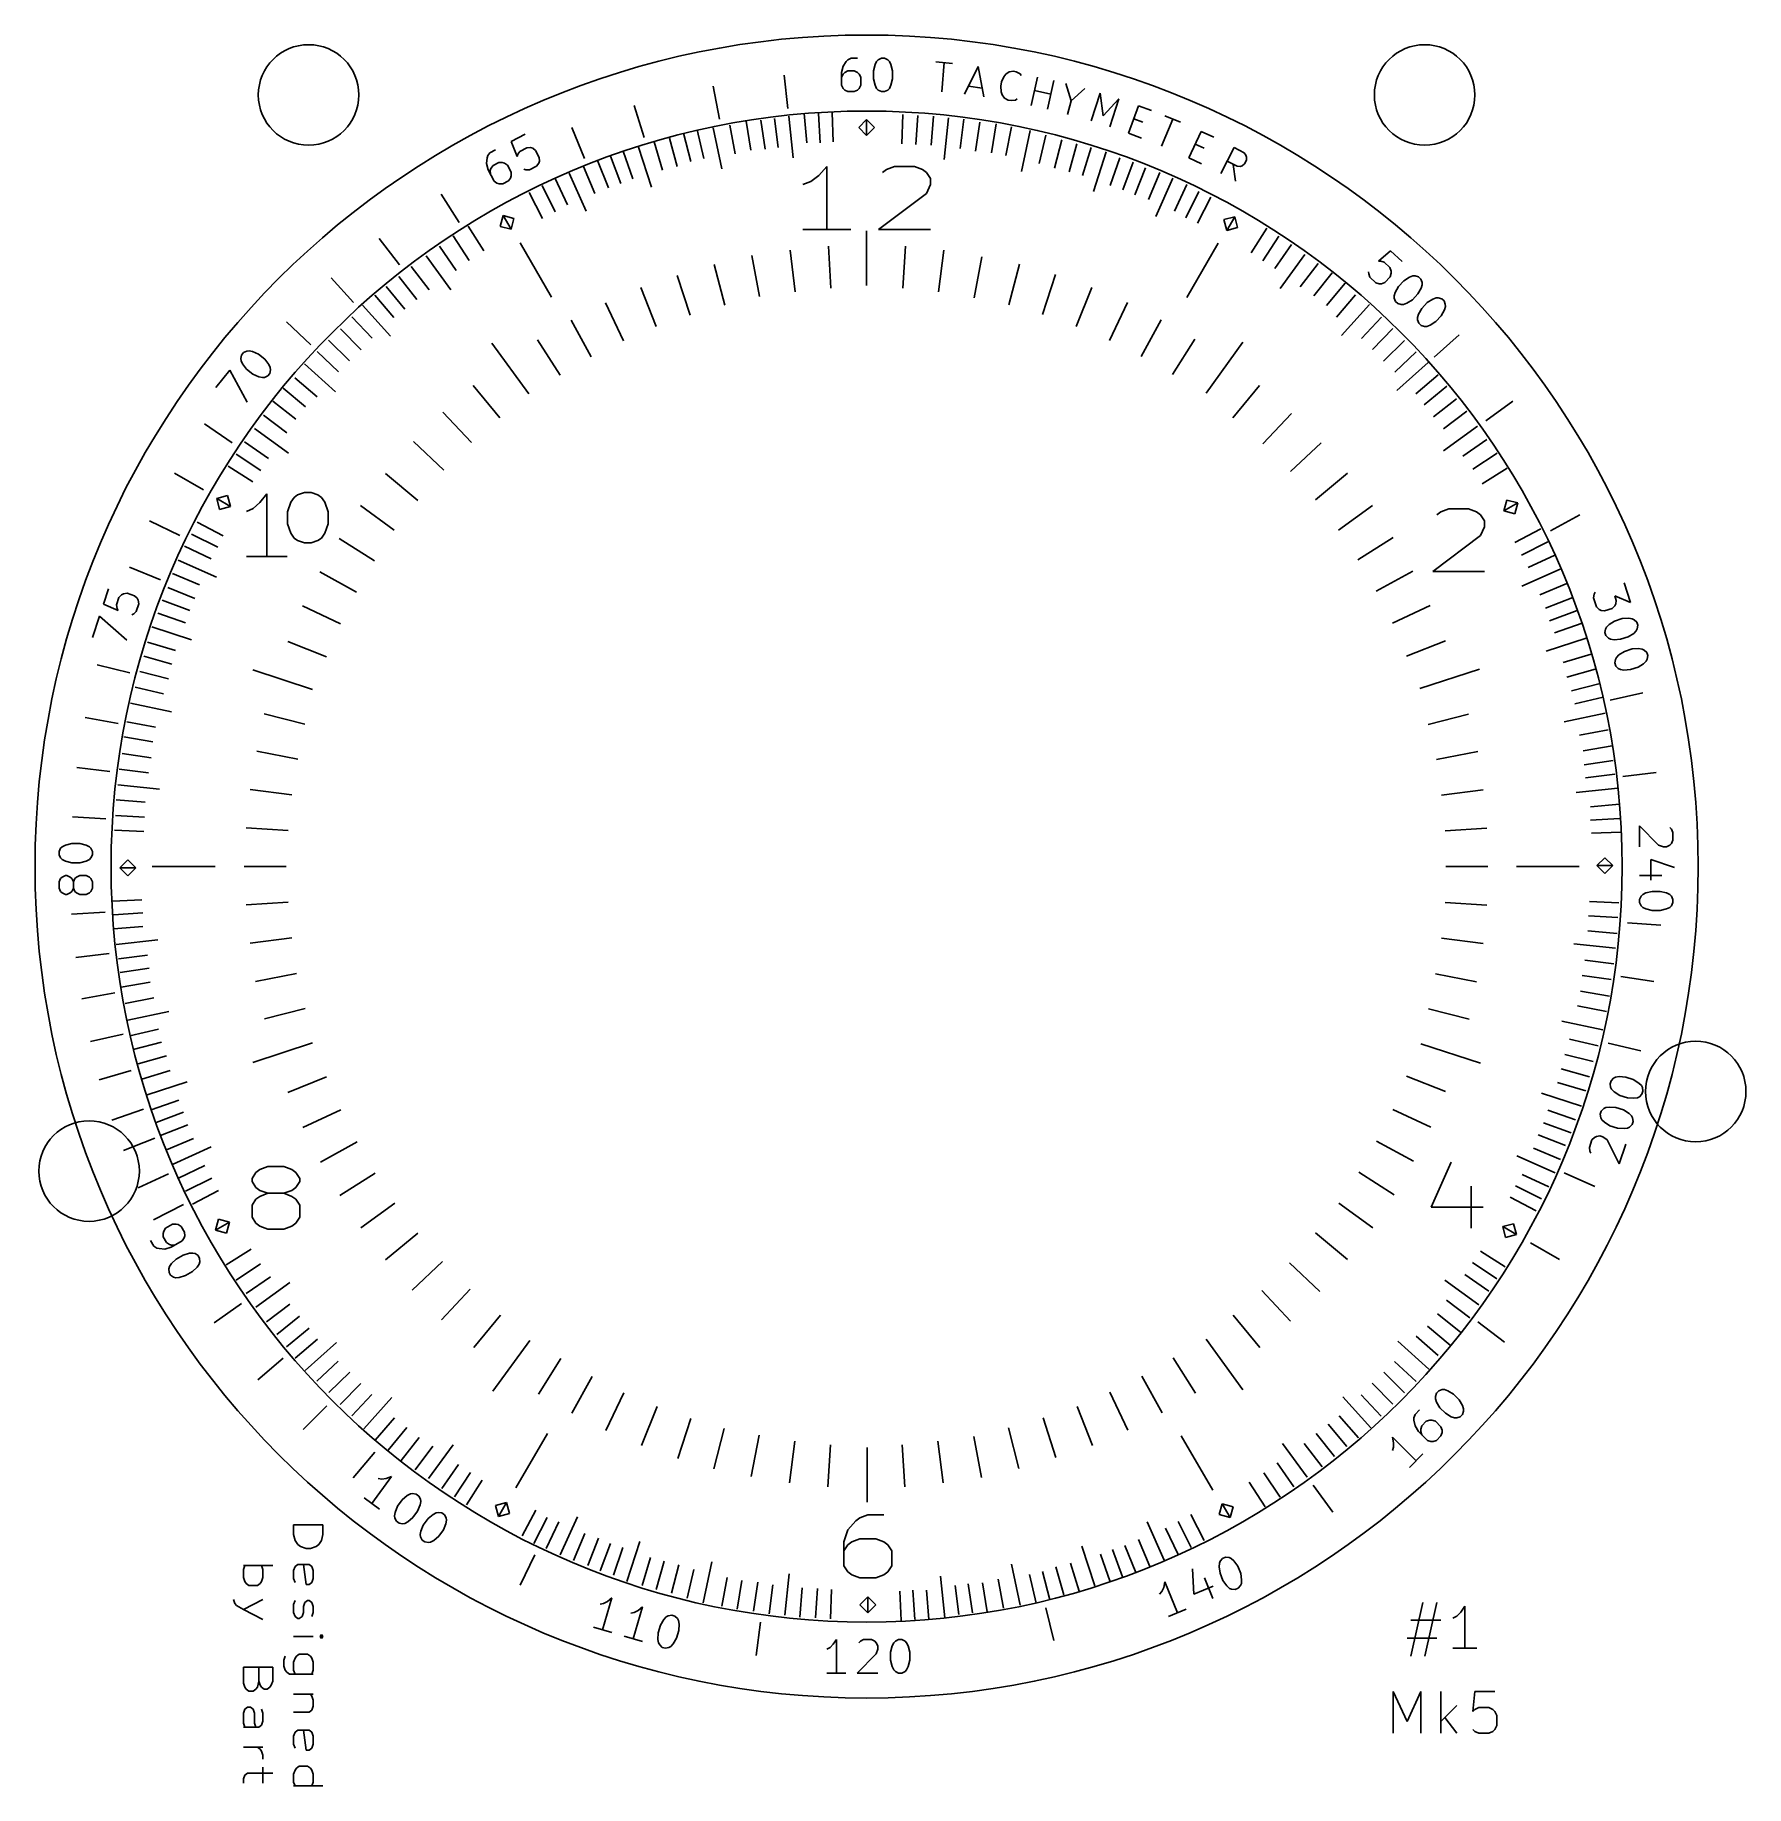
# Model space of a CAD drawing. Extents: x 186.8 to 227.6, y -134.5 to -92.7.
import ezdxf

# ---------------------------------------------------------------- set-up
doc = ezdxf.new("R2010")
doc.units = 0
doc.layers.add('BLACK', color=7, linetype='CONTINUOUS')

msp = doc.modelspace()

# ---------------------------------------------------------------- linework, layer by layer
at = {"layer": 'BLACK', "linetype": 'CONTINUOUS'}
for p, q in [((206.079, -93.4924), (206.04, -93.6448)), ((206.155, -93.3781), (206.079, -93.4924)), ((206.193, -93.6067), (206.117, -93.6448)), ((206.193, -93.34), (206.155, -93.3781)), ((206.269, -93.3019), (206.193, -93.34)), ((206.345, -93.6067), (206.193, -93.6067)), ((206.421, -93.3019), (206.269, -93.3019)), ((206.421, -93.6448), (206.345, -93.6067)), ((206.802, -93.6067), (206.84, -93.4543)), ((206.802, -93.7971), (206.802, -93.6067)), ((206.84, -93.4543), (206.879, -93.3781)), ((206.879, -93.3781), (206.917, -93.34)), ((206.917, -93.34), (206.993, -93.3019)), ((206.993, -93.3019), (207.069, -93.3019)), ((207.069, -93.3019), (207.145, -93.34)), ((207.145, -93.34), (207.183, -93.3781)), ((207.183, -93.3781), (207.221, -93.4543)), ((207.221, -93.4543), (207.26, -93.6067)), ((207.26, -93.6067), (207.26, -93.7971)), ((208.294, -93.3907), (208.693, -93.4256)), ((208.432, -94.1055), (208.493, -93.4081)), ((208.977, -94.1635), (209.3, -93.4999)), ((209.3, -93.4999), (209.44, -94.2244)), ((210.039, -93.6308), (210.143, -93.6154)), ((210.143, -93.6154), (210.209, -93.627)), ((210.209, -93.627), (210.301, -93.6772)), ((203.132, -94.7548), (202.973, -93.9705)), ((204.758, -94.4999), (204.674, -93.7043)), ((206.04, -93.6448), (206.04, -93.9495)), ((206.079, -93.6829), (206.04, -93.759)), ((206.04, -93.9495), (206.079, -94.0257)), ((206.117, -93.6448), (206.079, -93.6829)), ((206.079, -94.0257), (206.117, -94.0638)), ((206.46, -93.6829), (206.421, -93.6448)), ((206.421, -94.0638), (206.46, -94.0257)), ((206.498, -93.759), (206.46, -93.6829)), ((206.46, -94.0257), (206.498, -93.9495)), ((206.498, -93.9495), (206.498, -93.759)), ((206.84, -93.9495), (206.802, -93.7971)), ((206.879, -94.0257), (206.84, -93.9495)), ((206.917, -94.0638), (206.879, -94.0257)), ((207.183, -94.0257), (207.145, -94.0638)), ((207.221, -93.9495), (207.183, -94.0257)), ((207.26, -93.7971), (207.221, -93.9495)), ((209.07, -93.9739), (209.4, -94.0174)), ((209.844, -93.9688), (209.861, -93.8703)), ((209.853, -94.1059), (209.844, -93.9688)), ((209.861, -93.8703), (209.917, -93.7448)), ((209.917, -93.7448), (209.961, -93.6849)), ((209.961, -93.6849), (210.039, -93.6308)), ((210.301, -93.6772), (210.328, -93.7158)), ((210.566, -94.4359), (210.718, -93.7525)), ((210.957, -94.5224), (211.108, -93.839)), ((211.394, -93.9093), (211.524, -94.3239)), ((211.524, -94.3239), (211.845, -94.0301)), ((201.328, -95.1953), (201.089, -94.432)), ((206.117, -94.0638), (206.193, -94.1019)), ((206.193, -94.1019), (206.345, -94.1019)), ((206.345, -94.1019), (206.421, -94.0638)), ((206.993, -94.1019), (206.917, -94.0638)), ((207.069, -94.1019), (206.993, -94.1019)), ((207.145, -94.0638), (207.069, -94.1019)), ((209.875, -94.1773), (209.853, -94.1059)), ((209.929, -94.2546), (209.875, -94.1773)), ((210.021, -94.3047), (209.929, -94.2546)), ((210.087, -94.3163), (210.021, -94.3047)), ((210.191, -94.3009), (210.087, -94.3163)), ((210.23, -94.2738), (210.191, -94.3009)), ((210.646, -94.0779), (211.036, -94.1645)), ((211.524, -94.3239), (211.438, -94.6459)), ((212.002, -94.8018), (212.213, -94.1342)), ((212.213, -94.1342), (212.285, -94.6813)), ((212.285, -94.6813), (212.658, -94.2746)), ((212.658, -94.2746), (212.447, -94.9422)), ((212.891, -95.0963), (213.13, -94.4385)), ((213.13, -94.4385), (213.443, -94.5525)), ((203.878, -95.4983), (203.761, -94.8081)), ((204.215, -95.474), (204.112, -94.7815)), ((204.525, -95.4368), (204.438, -94.7423)), ((204.887, -95.6799), (204.783, -94.6854)), ((205.211, -95.3239), (205.152, -94.6263)), ((205.534, -95.3243), (205.49, -94.6257)), ((205.845, -95.2993), (205.816, -94.5999)), ((206.45, -94.959), (206.64, -94.7686)), ((206.64, -94.7686), (206.83, -94.959)), ((206.64, -94.7686), (206.64, -95.1495)), ((207.477, -95.3444), (207.506, -94.645)), ((207.816, -95.366), (207.86, -94.6674)), ((208.178, -95.3817), (208.236, -94.6841)), ((208.487, -95.7192), (208.592, -94.7247)), ((208.876, -95.4565), (208.964, -94.762)), ((209.238, -95.5191), (209.34, -94.8266)), ((209.617, -95.5587), (209.734, -94.8685)), ((213.016, -94.7517), (213.235, -94.8315)), ((213.679, -95.4026), (213.947, -94.7558)), ((213.762, -94.6793), (214.131, -94.8324)), ((198.493, -95.117), (198.156, -95.2935)), ((198.156, -95.2935), (198.299, -95.6488)), ((199.908, -95.6944), (199.602, -94.9553)), ((201.771, -95.9719), (201.568, -95.3017)), ((202.12, -95.8848), (201.932, -95.2106)), ((202.444, -95.7722), (202.27, -95.0942)), ((202.755, -95.6976), (202.595, -95.0161)), ((203.183, -95.9461), (202.975, -94.9679)), ((203.504, -95.5861), (203.373, -94.8985)), ((206.64, -95.1495), (206.45, -94.959)), ((206.83, -94.959), (206.64, -95.1495)), ((209.966, -95.6286), (210.097, -94.941)), ((210.333, -96.0039), (210.541, -95.0257)), ((210.761, -95.8189), (210.921, -95.1374)), ((211.123, -95.9316), (211.297, -95.2536)), ((213.204, -95.2103), (212.891, -95.0963)), ((214.33, -95.6836), (214.626, -95.0492)), ((214.626, -95.0492), (214.928, -95.1901)), ((197.583, -95.6787), (197.569, -95.8153)), ((197.6, -95.6273), (197.583, -95.6787)), ((197.649, -95.5583), (197.6, -95.6273)), ((197.784, -95.4877), (197.649, -95.5583)), ((198.299, -95.6488), (198.315, -95.5974)), ((198.315, -95.5974), (198.365, -95.5283)), ((198.365, -95.5283), (198.533, -95.44)), ((198.533, -95.44), (198.619, -95.4385)), ((198.619, -95.4385), (198.67, -95.4546)), ((198.67, -95.4546), (198.739, -95.5045)), ((198.739, -95.5045), (198.827, -95.6733)), ((198.827, -95.6733), (198.829, -95.7585)), ((200.773, -96.2957), (200.529, -95.6396)), ((201.059, -96.1837), (200.829, -95.5226)), ((201.501, -96.3783), (201.192, -95.4273)), ((211.472, -96.0188), (211.66, -95.3446)), ((211.796, -96.1059), (211.998, -95.4357)), ((212.052, -96.4869), (212.361, -95.5359)), ((212.456, -96.3431), (212.686, -95.682)), ((214.632, -95.8245), (214.33, -95.6836)), ((214.485, -95.3513), (214.697, -95.4499)), ((215.091, -96.0562), (215.414, -95.4353)), ((215.414, -95.4353), (215.651, -95.5585)), ((215.651, -95.5585), (215.695, -95.6188)), ((215.695, -95.6188), (215.709, -95.6638)), ((215.709, -95.6638), (215.708, -95.7383)), ((197.569, -95.8153), (197.606, -95.968)), ((197.606, -95.968), (197.747, -96.2381)), ((197.673, -95.9327), (197.657, -95.9841)), ((197.657, -95.9841), (197.659, -96.0693)), ((197.723, -95.8636), (197.673, -95.9327)), ((197.858, -95.793), (197.723, -95.8636)), ((197.943, -95.7915), (197.858, -95.793)), ((197.995, -95.8076), (197.943, -95.7915)), ((198.064, -95.8575), (197.995, -95.8076)), ((198.152, -96.0263), (198.064, -95.8575)), ((198.137, -96.1629), (198.154, -96.1114)), ((198.154, -96.1114), (198.152, -96.0263)), ((198.509, -95.9687), (198.457, -95.9526)), ((198.594, -95.9672), (198.509, -95.9687)), ((198.763, -95.8789), (198.594, -95.9672)), ((198.813, -95.8099), (198.763, -95.8789)), ((198.829, -95.7585), (198.813, -95.8099)), ((199.945, -96.9583), (199.539, -96.0447)), ((200.151, -96.5321), (199.88, -95.8868)), ((200.475, -96.3949), (200.217, -95.7441)), ((205.497, -96.1029), (205.307, -96.2457)), ((205.688, -95.8886), (205.497, -96.1029)), ((205.688, -97.3886), (205.688, -95.8886)), ((207.021, -96.0314), (207.116, -95.96)), ((207.116, -95.96), (207.307, -95.8886)), ((207.307, -95.8886), (207.783, -95.8886)), ((207.783, -95.8886), (207.973, -95.96)), ((207.973, -95.96), (208.069, -96.0314)), ((208.069, -96.0314), (208.164, -96.1743)), ((212.755, -96.4424), (212.999, -95.7863)), ((213.041, -96.567), (213.298, -95.9162)), ((213.365, -96.6788), (213.636, -96.0335)), ((215.482, -95.8837), (215.245, -95.7606)), ((215.446, -96.2409), (215.393, -95.8375)), ((215.556, -95.8849), (215.482, -95.8837)), ((215.601, -95.8707), (215.556, -95.8849)), ((215.661, -95.827), (215.601, -95.8707)), ((215.708, -95.7383), (215.661, -95.827)), ((196.916, -97.2245), (196.483, -96.5513)), ((197.747, -96.2381), (197.816, -96.2879)), ((197.816, -96.2879), (197.867, -96.3041)), ((197.867, -96.3041), (197.953, -96.3025)), ((197.953, -96.3025), (198.088, -96.2319)), ((198.088, -96.2319), (198.137, -96.1629)), ((198.905, -97.1304), (198.581, -96.5101)), ((199.204, -96.9683), (198.892, -96.3413)), ((199.503, -96.8061), (199.204, -96.1727)), ((205.307, -96.2457), (205.116, -96.3171)), ((208.069, -96.5314), (206.926, -97.3886)), ((208.164, -96.3171), (208.069, -96.5314)), ((208.164, -96.1743), (208.164, -96.3171)), ((213.545, -97.0796), (213.952, -96.166)), ((213.988, -96.9528), (214.286, -96.3194)), ((214.261, -97.115), (214.572, -96.488)), ((214.535, -97.239), (214.859, -96.6187)), ((197.505, -97.9046), (197.13, -97.3135)), ((197.891, -97.3185), (197.961, -97.0583)), ((198.152, -97.3882), (197.891, -97.3185)), ((197.961, -97.0583), (198.221, -97.128)), ((197.961, -97.0583), (198.152, -97.3882)), ((198.221, -97.128), (198.152, -97.3882)), ((206.259, -97.3886), (205.116, -97.3886)), ((206.926, -97.3886), (208.164, -97.3886)), ((215.166, -97.1569), (215.426, -97.0872)), ((215.235, -97.4171), (215.166, -97.1569)), ((215.426, -97.0872), (215.235, -97.4171)), ((215.495, -97.3474), (215.235, -97.4171)), ((215.426, -97.0872), (215.495, -97.3474)), ((215.82, -97.9497), (216.195, -97.3586)), ((195.492, -98.236), (195.001, -97.6038)), ((196.843, -98.3671), (196.444, -97.7923)), ((197.155, -98.1296), (196.768, -97.5465)), ((199.119, -99.0077), (198.369, -97.7086)), ((205.788, -98.7915), (205.726, -97.7935)), ((206.64, -98.7281), (206.64, -97.4281)), ((207.502, -98.7915), (207.564, -97.7935)), ((214.281, -99.0177), (215.031, -97.7186)), ((216.094, -98.1366), (216.481, -97.5535)), ((216.38, -98.3233), (216.78, -97.7485)), ((196.713, -98.8287), (196.125, -98.0197)), ((204.085, -98.9944), (203.897, -98.0121)), ((204.937, -98.8788), (204.811, -97.8867)), ((208.353, -98.8788), (208.479, -97.8867)), ((209.205, -99.0244), (209.393, -98.0421)), ((210.037, -99.1882), (210.286, -98.2196)), ((216.511, -98.7976), (217.099, -97.9886)), ((216.992, -98.76), (217.415, -98.2025)), ((219.146, -97.8987), (218.857, -98.1503)), ((218.857, -98.1503), (218.911, -98.1486)), ((218.911, -98.1486), (218.993, -98.173)), ((218.993, -98.173), (219.131, -98.3034)), ((219.423, -98.1595), (219.146, -97.8987)), ((194.394, -99.1377), (193.855, -98.546)), ((195.907, -99.0665), (195.472, -98.5179)), ((196.194, -98.8292), (195.77, -98.2717)), ((202.43, -99.4402), (202.121, -98.4892)), ((203.253, -99.1982), (203.004, -98.2296)), ((210.84, -99.4202), (211.149, -98.4692)), ((217.317, -98.9719), (217.752, -98.4233)), ((218.624, -98.4541), (218.622, -98.4002)), ((218.654, -98.534), (218.624, -98.4541)), ((218.792, -98.6644), (218.654, -98.534)), ((219.138, -98.5188), (219.008, -98.6576)), ((219.131, -98.3034), (219.161, -98.3833)), ((219.163, -98.4372), (219.138, -98.5188)), ((219.161, -98.3833), (219.163, -98.4372)), ((219.334, -98.7552), (219.465, -98.6163)), ((219.465, -98.6163), (219.597, -98.5313)), ((219.597, -98.5313), (219.677, -98.5019)), ((219.677, -98.5019), (219.731, -98.5002)), ((219.731, -98.5002), (219.812, -98.5246)), ((219.812, -98.5246), (219.868, -98.5767)), ((219.868, -98.5767), (219.897, -98.6566)), ((195.358, -99.4898), (194.901, -98.9599)), ((195.62, -99.2909), (195.174, -98.7515)), ((201.617, -99.7106), (201.248, -98.7808)), ((211.643, -99.7106), (212.012, -98.7808)), ((217.616, -99.209), (218.063, -98.6696)), ((217.853, -99.4841), (218.31, -98.9542)), ((218.874, -98.6888), (218.792, -98.6644)), ((218.928, -98.6871), (218.874, -98.6888)), ((219.008, -98.6576), (218.928, -98.6871)), ((219.233, -98.974), (219.258, -98.8923)), ((219.235, -99.0278), (219.233, -98.974)), ((219.264, -99.1077), (219.235, -99.0278)), ((219.258, -98.8923), (219.334, -98.7552)), ((219.798, -98.9293), (219.668, -99.0681)), ((219.874, -98.7921), (219.798, -98.9293)), ((219.899, -98.7105), (219.874, -98.7921)), ((219.897, -98.6566), (219.899, -98.7105)), ((220.02, -99.1379), (220.152, -99.0529)), ((220.152, -99.0529), (220.232, -99.0234)), ((220.232, -99.0234), (220.286, -99.0217)), ((220.286, -99.0217), (220.368, -99.0461)), ((220.368, -99.0461), (220.423, -99.0983)), ((194.835, -99.9889), (194.355, -99.4787)), ((195.276, -99.9419), (194.607, -99.1987)), ((200.833, -100.049), (200.407, -99.1445)), ((212.437, -100.039), (212.863, -99.1345)), ((217.973, -99.9235), (218.642, -99.1803)), ((219.32, -99.1599), (219.264, -99.1077)), ((219.402, -99.1843), (219.32, -99.1599)), ((219.455, -99.1826), (219.402, -99.1843)), ((219.535, -99.1531), (219.455, -99.1826)), ((219.668, -99.0681), (219.535, -99.1531)), ((219.789, -99.4955), (219.813, -99.4139)), ((219.813, -99.4139), (219.89, -99.2767)), ((219.89, -99.2767), (220.02, -99.1379)), ((220.353, -99.4508), (220.223, -99.5897)), ((220.43, -99.3137), (220.353, -99.4508)), ((220.423, -99.0983), (220.453, -99.1782)), ((220.454, -99.2321), (220.43, -99.3137)), ((220.453, -99.1782), (220.454, -99.2321)), ((193.374, -100.148), (192.791, -99.6001)), ((194.573, -100.264), (194.083, -99.7636)), ((200.068, -100.436), (199.586, -99.5601)), ((213.192, -100.426), (213.674, -99.5501)), ((218.452, -99.9959), (218.932, -99.4857)), ((218.714, -100.258), (219.204, -99.7579)), ((219.79, -99.5494), (219.789, -99.4955)), ((219.82, -99.6293), (219.79, -99.5494)), ((219.875, -99.6815), (219.82, -99.6293)), ((219.957, -99.7058), (219.875, -99.6815)), ((220.011, -99.7041), (219.957, -99.7058)), ((220.091, -99.6747), (220.011, -99.7041)), ((220.223, -99.5897), (220.091, -99.6747)), ((191.767, -100.329), (191.844, -100.293)), ((191.844, -100.293), (191.898, -100.287)), ((191.898, -100.287), (191.981, -100.305)), ((191.981, -100.305), (192.124, -100.37)), ((194.036, -100.788), (193.526, -100.308)), ((194.298, -100.526), (193.798, -100.036)), ((198.579, -101.319), (197.697, -100.105)), ((199.322, -100.872), (198.787, -100.028)), ((213.938, -100.852), (214.473, -100.008)), ((214.741, -101.299), (215.623, -100.085)), ((218.976, -100.533), (219.476, -100.043)), ((219.251, -100.795), (219.761, -100.315)), ((220.191, -100.442), (220.786, -99.9069)), ((191.702, -100.473), (191.72, -100.389)), ((191.708, -100.526), (191.702, -100.473)), ((191.744, -100.603), (191.708, -100.526)), ((191.72, -100.389), (191.767, -100.329)), ((191.84, -100.728), (191.744, -100.603)), ((191.989, -100.846), (191.84, -100.728)), ((192.124, -100.37), (192.273, -100.488)), ((192.273, -100.488), (192.369, -100.612)), ((192.369, -100.612), (192.405, -100.689)), ((192.405, -100.689), (192.411, -100.743)), ((193.963, -101.267), (193.22, -100.598)), ((219.298, -101.236), (220.041, -100.567)), ((191.104, -101.165), (191.436, -100.747)), ((191.436, -100.747), (191.85, -101.513)), ((192.133, -100.911), (191.989, -100.846)), ((192.216, -100.928), (192.133, -100.911)), ((192.269, -100.922), (192.216, -100.928)), ((192.347, -100.886), (192.269, -100.922)), ((192.394, -100.826), (192.347, -100.886)), ((192.411, -100.743), (192.394, -100.826)), ((193.524, -101.387), (192.994, -100.93)), ((197.888, -101.889), (197.251, -101.118)), ((215.382, -101.889), (216.019, -101.118)), ((219.75, -101.318), (220.28, -100.861)), ((219.949, -101.58), (220.488, -101.134)), ((193.012, -101.923), (192.463, -101.488)), ((193.249, -101.624), (192.71, -101.177)), ((220.174, -101.867), (220.722, -101.432)), ((221.417, -101.963), (222.064, -101.492)), ((192.8, -102.248), (192.242, -101.825)), ((197.21, -102.48), (196.525, -101.751)), ((216.1, -102.51), (216.785, -101.781)), ((220.411, -102.154), (220.968, -101.73)), ((191.499, -102.483), (190.838, -102.034)), ((192.838, -102.729), (192.029, -102.141)), ((220.411, -102.673), (221.22, -102.085)), ((220.873, -102.803), (221.448, -102.404)), ((192.177, -103.146), (191.594, -102.759)), ((192.363, -102.86), (191.789, -102.46)), ((196.55, -103.14), (195.821, -102.455)), ((216.76, -103.17), (217.489, -102.485)), ((221.11, -103.115), (221.693, -102.728)), ((190.813, -103.611), (190.121, -103.211)), ((191.99, -103.42), (191.399, -103.045)), ((195.929, -103.858), (195.158, -103.221)), ((217.351, -103.848), (218.122, -103.211)), ((221.335, -103.465), (221.926, -103.09)), ((191.127, -103.814), (191.387, -103.745)), ((191.197, -104.074), (191.127, -103.814)), ((191.127, -103.814), (191.457, -104.005)), ((191.457, -104.005), (191.197, -104.074)), ((191.387, -103.745), (191.457, -104.005)), ((191.996, -104.056), (191.834, -104.127)), ((192.158, -103.913), (191.996, -104.056)), ((192.32, -103.699), (192.158, -103.913)), ((192.32, -105.199), (192.32, -103.699)), ((192.814, -104.13), (192.895, -103.901)), ((192.895, -103.901), (192.976, -103.787)), ((192.976, -103.787), (193.057, -103.73)), ((193.057, -103.73), (193.219, -103.673)), ((193.219, -103.673), (193.381, -103.673)), ((193.381, -103.673), (193.543, -103.73)), ((193.543, -103.73), (193.624, -103.787)), ((193.624, -103.787), (193.705, -103.901)), ((193.705, -103.901), (193.786, -104.13)), ((195.366, -104.566), (194.557, -103.978)), ((217.904, -104.566), (218.713, -103.978)), ((220.344, -104.13), (220.534, -104.059)), ((220.534, -104.059), (221.01, -104.059)), ((221.01, -104.059), (221.201, -104.13)), ((221.852, -104.112), (221.922, -103.851)), ((222.182, -103.921), (221.852, -104.112)), ((221.922, -103.851), (222.182, -103.921)), ((222.182, -103.921), (222.112, -104.181)), ((190.246, -104.698), (189.526, -104.349)), ((191.279, -104.705), (190.659, -104.381)), ((192.814, -104.416), (192.814, -104.13)), ((192.895, -104.644), (192.814, -104.416)), ((193.786, -104.416), (193.705, -104.644)), ((193.786, -104.13), (193.786, -104.416)), ((220.249, -104.201), (220.344, -104.13)), ((221.201, -104.13), (221.296, -104.201)), ((221.296, -104.201), (221.391, -104.344)), ((221.391, -104.487), (221.296, -104.701)), ((221.391, -104.344), (221.391, -104.487)), ((222.112, -104.181), (221.852, -104.112)), ((222.961, -104.582), (223.666, -104.202)), ((191.155, -104.979), (190.528, -104.668)), ((192.976, -104.759), (192.895, -104.644)), ((193.057, -104.816), (192.976, -104.759)), ((193.219, -104.873), (193.057, -104.816)), ((193.381, -104.873), (193.219, -104.873)), ((193.543, -104.816), (193.381, -104.873)), ((193.624, -104.759), (193.543, -104.816)), ((193.705, -104.644), (193.624, -104.759)), ((194.892, -105.302), (194.048, -104.767)), ((218.368, -105.282), (219.212, -104.747)), ((221.296, -104.701), (220.153, -105.559)), ((222.11, -104.865), (222.73, -104.541)), ((222.272, -105.164), (222.899, -104.852)), ((191.12, -105.695), (190.206, -105.288)), ((190.993, -105.252), (190.359, -104.954)), ((192.806, -105.199), (191.834, -105.199)), ((222.434, -105.463), (223.067, -105.164)), ((189.786, -105.755), (189.044, -105.457)), ((190.719, -105.875), (190.074, -105.604)), ((194.466, -106.048), (193.59, -105.566)), ((218.804, -106.028), (219.68, -105.546)), ((220.153, -105.559), (221.391, -105.559)), ((222.282, -105.905), (223.195, -105.499)), ((188.54, -105.971), (188.422, -106.333)), ((188.794, -106.174), (188.854, -106.113)), ((188.854, -106.113), (188.902, -106.089)), ((188.902, -106.089), (188.986, -106.076)), ((188.986, -106.076), (189.168, -106.135)), ((189.168, -106.135), (189.228, -106.195)), ((190.607, -106.199), (189.956, -105.942)), ((222.708, -106.111), (223.353, -105.84)), ((223.993, -106.182), (224.006, -106.098)), ((224.006, -106.098), (224.03, -106.05)), ((224.872, -106.297), (224.5, -106.138)), ((224.5, -106.138), (224.535, -106.247)), ((224.719, -105.826), (224.872, -106.297)), ((188.422, -106.333), (188.773, -106.487)), ((188.736, -106.355), (188.794, -106.174)), ((188.748, -106.439), (188.736, -106.355)), ((188.773, -106.487), (188.748, -106.439)), ((189.147, -106.569), (189.099, -106.593)), ((189.207, -106.508), (189.147, -106.569)), ((189.265, -106.327), (189.207, -106.508)), ((189.228, -106.195), (189.253, -106.243)), ((189.253, -106.243), (189.265, -106.327)), ((190.383, -106.784), (189.722, -106.554)), ((190.482, -106.485), (189.826, -106.241)), ((194.079, -106.803), (193.174, -106.377)), ((219.191, -106.793), (220.095, -106.367)), ((222.845, -106.435), (223.496, -106.177)), ((222.944, -106.733), (223.6, -106.489)), ((224.064, -106.4), (223.993, -106.182)), ((224.124, -106.46), (224.064, -106.4)), ((224.172, -106.485), (224.124, -106.46)), ((224.256, -106.498), (224.172, -106.485)), ((224.437, -106.439), (224.256, -106.498)), ((224.498, -106.379), (224.437, -106.439)), ((224.522, -106.331), (224.498, -106.379)), ((224.535, -106.247), (224.522, -106.331)), ((188.163, -107.131), (188.328, -106.623)), ((188.328, -106.623), (188.983, -107.197)), ((190.527, -107.188), (189.576, -106.879)), ((223.056, -107.019), (223.717, -106.789)), ((224.264, -107.016), (224.277, -106.931)), ((224.277, -106.931), (224.301, -106.883)), ((224.301, -106.883), (224.362, -106.824)), ((224.362, -106.824), (224.495, -106.74)), ((224.495, -106.74), (224.676, -106.681)), ((224.676, -106.681), (224.833, -106.671)), ((224.833, -106.671), (224.917, -106.683)), ((224.917, -106.683), (224.965, -106.708)), ((225.011, -106.973), (224.951, -107.033)), ((224.965, -106.708), (225.025, -106.768)), ((225.036, -106.925), (225.011, -106.973)), ((225.025, -106.768), (225.048, -106.841)), ((225.048, -106.841), (225.036, -106.925)), ((190.146, -107.444), (189.476, -107.242)), ((193.751, -107.597), (192.821, -107.228)), ((219.529, -107.577), (220.459, -107.208)), ((222.862, -107.461), (223.813, -107.152)), ((224.288, -107.088), (224.264, -107.016)), ((224.347, -107.149), (224.288, -107.088)), ((224.395, -107.173), (224.347, -107.149)), ((224.48, -107.186), (224.395, -107.173)), ((224.636, -107.175), (224.48, -107.186)), ((224.817, -107.116), (224.636, -107.175)), ((224.73, -107.465), (224.912, -107.406)), ((224.951, -107.033), (224.817, -107.116)), ((224.912, -107.406), (225.068, -107.395)), ((225.068, -107.395), (225.153, -107.408)), ((225.153, -107.408), (225.201, -107.432)), ((189.051, -107.978), (188.275, -107.783)), ((190.059, -107.768), (189.385, -107.58)), ((223.268, -107.731), (223.938, -107.528)), ((224.499, -107.74), (224.512, -107.656)), ((224.523, -107.813), (224.499, -107.74)), ((224.512, -107.656), (224.537, -107.608)), ((224.583, -107.873), (224.523, -107.813)), ((224.537, -107.608), (224.597, -107.548)), ((224.597, -107.548), (224.73, -107.465)), ((225.053, -107.841), (224.872, -107.9)), ((225.186, -107.757), (225.053, -107.841)), ((225.247, -107.698), (225.186, -107.757)), ((225.201, -107.432), (225.26, -107.493)), ((225.271, -107.65), (225.247, -107.698)), ((225.26, -107.493), (225.284, -107.565)), ((225.284, -107.565), (225.271, -107.65)), ((189.972, -108.117), (189.294, -107.943)), ((193.415, -108.37), (191.989, -107.906)), ((219.845, -108.35), (221.271, -107.886)), ((223.355, -108.08), (224.029, -107.892)), ((223.468, -108.404), (224.146, -108.23)), ((224.631, -107.898), (224.583, -107.873)), ((224.715, -107.911), (224.631, -107.898)), ((224.872, -107.9), (224.715, -107.911)), ((189.859, -108.479), (189.177, -108.319)), ((223.542, -108.715), (224.224, -108.555)), ((224.387, -108.631), (225.167, -108.452)), ((188.776, -109.186), (187.989, -109.04)), ((190.044, -108.907), (189.066, -108.699)), ((193.228, -109.203), (192.26, -108.954)), ((220.042, -109.213), (221.01, -108.964)), ((223.294, -109.143), (224.272, -108.935)), ((189.599, -109.623), (188.908, -109.506)), ((189.669, -109.274), (188.981, -109.143)), ((223.654, -109.464), (224.342, -109.333)), ((189.559, -110.002), (188.867, -109.9)), ((193.064, -110.035), (192.082, -109.847)), ((220.246, -110.045), (221.228, -109.857)), ((223.742, -109.838), (224.432, -109.721)), ((188.579, -110.333), (187.785, -110.237)), ((189.496, -110.364), (188.802, -110.276)), ((223.766, -110.175), (224.459, -110.072)), ((189.759, -110.753), (188.765, -110.648)), ((192.919, -110.887), (191.927, -110.761)), ((223.579, -110.836), (224.573, -110.731)), ((223.803, -110.485), (224.498, -110.398)), ((224.691, -110.454), (225.485, -110.357)), ((189.422, -111.062), (188.724, -111.004)), ((220.361, -110.897), (221.353, -110.771)), ((223.916, -111.171), (224.614, -111.112)), ((188.481, -111.461), (187.683, -111.415)), ((189.406, -111.424), (188.707, -111.38)), ((223.916, -111.494), (224.614, -111.45)), ((189.384, -111.763), (188.685, -111.734)), ((192.831, -111.738), (191.833, -111.676)), ((220.449, -111.748), (221.447, -111.686)), ((223.941, -111.805), (224.64, -111.776)), ((225.545, -112.089), (225.088, -111.631)), ((225.088, -111.631), (225.088, -112.127)), ((225.812, -111.67), (225.85, -111.708)), ((225.85, -111.708), (225.888, -111.784)), ((225.888, -111.974), (225.85, -112.05)), ((225.888, -111.784), (225.888, -111.974)), ((187.362, -112.241), (187.4, -112.165)), ((187.362, -112.317), (187.362, -112.241)), ((187.4, -112.393), (187.362, -112.317)), ((187.4, -112.165), (187.438, -112.127)), ((187.438, -112.431), (187.4, -112.393)), ((187.438, -112.127), (187.514, -112.089)), ((187.514, -112.47), (187.438, -112.431)), ((187.514, -112.089), (187.667, -112.05)), ((187.667, -112.05), (187.857, -112.05)), ((187.857, -112.05), (188.01, -112.089)), ((188.01, -112.089), (188.086, -112.127)), ((188.086, -112.431), (188.01, -112.47)), ((188.086, -112.127), (188.124, -112.165)), ((188.124, -112.393), (188.086, -112.431)), ((188.124, -112.165), (188.162, -112.241)), ((188.162, -112.317), (188.124, -112.393)), ((188.162, -112.241), (188.162, -112.317)), ((188.818, -112.63), (189.008, -112.44)), ((189.008, -112.44), (189.199, -112.63)), ((224.073, -112.579), (224.264, -112.389)), ((224.264, -112.389), (224.454, -112.579)), ((225.926, -112.622), (225.355, -112.431)), ((225.355, -112.431), (225.355, -112.927)), ((225.66, -112.127), (225.545, -112.089)), ((225.736, -112.127), (225.66, -112.127)), ((225.812, -112.089), (225.736, -112.127)), ((225.85, -112.05), (225.812, -112.089)), ((187.4, -112.889), (187.438, -112.85)), ((187.438, -112.85), (187.514, -112.812)), ((187.667, -112.508), (187.514, -112.47)), ((187.514, -112.812), (187.552, -112.812)), ((187.552, -112.812), (187.629, -112.85)), ((187.629, -112.85), (187.667, -112.889)), ((187.857, -112.508), (187.667, -112.508)), ((187.781, -112.85), (187.743, -112.889)), ((187.857, -112.812), (187.781, -112.85)), ((188.01, -112.47), (187.857, -112.508)), ((188.01, -112.812), (187.857, -112.812)), ((188.086, -112.85), (188.01, -112.812)), ((188.124, -112.889), (188.086, -112.85)), ((189.008, -112.821), (188.818, -112.63)), ((189.199, -112.63), (188.818, -112.63)), ((189.199, -112.63), (189.008, -112.821)), ((191.089, -112.6), (189.589, -112.6)), ((192.782, -112.6), (191.782, -112.6)), ((220.468, -112.6), (221.468, -112.6)), ((222.151, -112.6), (223.651, -112.6)), ((224.264, -112.77), (224.073, -112.579)), ((224.454, -112.579), (224.073, -112.579)), ((224.454, -112.579), (224.264, -112.77)), ((225.621, -112.812), (225.088, -112.812)), ((187.362, -112.965), (187.4, -112.889)), ((187.362, -113.117), (187.362, -112.965)), ((187.4, -113.193), (187.362, -113.117)), ((187.438, -113.231), (187.4, -113.193)), ((187.514, -113.27), (187.438, -113.231)), ((187.552, -113.27), (187.514, -113.27)), ((187.629, -113.231), (187.552, -113.27)), ((187.667, -113.193), (187.629, -113.231)), ((187.667, -112.889), (187.705, -112.965)), ((187.705, -113.117), (187.667, -113.193)), ((187.743, -112.889), (187.705, -112.965)), ((187.705, -112.965), (187.705, -113.117)), ((187.705, -113.117), (187.743, -113.193)), ((187.743, -113.193), (187.781, -113.231)), ((187.781, -113.231), (187.857, -113.27)), ((187.857, -113.27), (188.01, -113.27)), ((188.01, -113.27), (188.086, -113.231)), ((188.086, -113.231), (188.124, -113.193)), ((188.162, -112.965), (188.124, -112.889)), ((188.124, -113.193), (188.162, -113.117)), ((188.162, -113.117), (188.162, -112.965)), ((225.126, -113.308), (225.164, -113.27)), ((225.164, -113.27), (225.24, -113.231)), ((225.24, -113.231), (225.393, -113.193)), ((225.393, -113.193), (225.583, -113.193)), ((225.583, -113.193), (225.736, -113.231)), ((225.736, -113.231), (225.812, -113.27)), ((225.812, -113.27), (225.85, -113.308)), ((188.461, -113.689), (187.663, -113.735)), ((189.339, -113.395), (188.64, -113.424)), ((192.831, -113.452), (191.833, -113.514)), ((220.449, -113.462), (221.447, -113.524)), ((223.896, -113.437), (224.595, -113.466)), ((225.088, -113.384), (225.126, -113.308)), ((225.088, -113.46), (225.088, -113.384)), ((225.126, -113.536), (225.088, -113.46)), ((225.164, -113.574), (225.126, -113.536)), ((225.24, -113.612), (225.164, -113.574)), ((225.393, -113.65), (225.24, -113.612)), ((225.583, -113.65), (225.393, -113.65)), ((225.736, -113.612), (225.583, -113.65)), ((225.812, -113.574), (225.736, -113.612)), ((225.85, -113.536), (225.812, -113.574)), ((225.85, -113.308), (225.888, -113.384)), ((225.888, -113.46), (225.85, -113.536)), ((225.888, -113.384), (225.888, -113.46)), ((189.364, -113.706), (188.666, -113.75)), ((189.364, -114.029), (188.666, -114.088)), ((223.874, -113.776), (224.573, -113.82)), ((224.799, -113.945), (225.597, -114)), ((189.72, -114.353), (188.725, -114.457)), ((192.919, -114.303), (191.927, -114.429)), ((220.361, -114.313), (221.353, -114.439)), ((223.521, -114.447), (224.515, -114.552)), ((223.858, -114.138), (224.556, -114.196)), ((188.56, -114.678), (187.765, -114.77)), ((189.477, -114.715), (188.782, -114.802)), ((223.784, -114.836), (224.478, -114.924)), ((189.514, -115.025), (188.821, -115.128)), ((189.538, -115.362), (188.848, -115.479)), ((193.034, -115.155), (192.052, -115.343)), ((220.216, -115.165), (221.198, -115.353)), ((223.721, -115.198), (224.413, -115.3)), ((224.642, -115.228), (225.434, -115.342)), ((188.697, -115.618), (187.908, -115.755)), ((189.626, -115.736), (188.938, -115.867)), ((223.681, -115.577), (224.372, -115.694)), ((189.986, -116.057), (189.008, -116.265)), ((193.238, -115.987), (192.27, -116.236)), ((220.052, -115.997), (221.02, -116.246)), ((223.611, -115.926), (224.299, -116.057)), ((188.893, -116.599), (188.113, -116.778)), ((189.738, -116.485), (189.056, -116.645)), ((223.236, -116.293), (224.214, -116.501)), ((189.812, -116.796), (189.134, -116.97)), ((193.415, -116.81), (191.989, -117.274)), ((219.865, -116.83), (221.291, -117.294)), ((223.421, -116.721), (224.103, -116.881)), ((224.337, -116.82), (225.117, -116.997)), ((189.925, -117.12), (189.251, -117.308)), ((223.221, -117.432), (223.895, -117.62)), ((223.308, -117.083), (223.986, -117.257)), ((189.088, -117.471), (188.319, -117.69)), ((190.012, -117.469), (189.342, -117.672)), ((190.418, -117.739), (189.467, -118.048)), ((193.751, -117.623), (192.821, -117.992)), ((219.529, -117.603), (220.459, -117.972)), ((223.134, -117.756), (223.804, -117.958)), ((224.387, -117.786), (224.411, -117.714)), ((224.4, -117.87), (224.387, -117.786)), ((224.424, -117.918), (224.4, -117.87)), ((224.411, -117.714), (224.47, -117.653)), ((224.47, -117.653), (224.518, -117.629)), ((224.518, -117.629), (224.603, -117.616)), ((224.603, -117.616), (224.759, -117.627)), ((224.759, -117.627), (224.94, -117.686)), ((224.94, -117.686), (225.074, -117.769)), ((225.074, -117.769), (225.134, -117.829)), ((225.134, -117.829), (225.159, -117.877)), ((190.224, -118.181), (189.563, -118.411)), ((222.753, -118.012), (223.704, -118.321)), ((224.485, -117.978), (224.424, -117.918)), ((224.618, -118.062), (224.485, -117.978)), ((224.799, -118.12), (224.618, -118.062)), ((224.956, -118.131), (224.799, -118.12)), ((225.04, -118.119), (224.956, -118.131)), ((225.088, -118.094), (225.04, -118.119)), ((225.148, -118.033), (225.088, -118.094)), ((225.171, -117.961), (225.148, -118.033)), ((225.159, -117.877), (225.171, -117.961)), ((189.382, -118.392), (188.626, -118.653)), ((190.336, -118.467), (189.68, -118.711)), ((194.089, -118.407), (193.184, -118.833)), ((219.201, -118.397), (220.105, -118.823)), ((222.897, -118.416), (223.558, -118.646)), ((224.152, -118.511), (224.175, -118.438)), ((224.164, -118.595), (224.152, -118.511)), ((224.189, -118.643), (224.164, -118.595)), ((224.175, -118.438), (224.235, -118.378)), ((224.249, -118.703), (224.189, -118.643)), ((224.235, -118.378), (224.283, -118.353)), ((224.383, -118.786), (224.249, -118.703)), ((224.283, -118.353), (224.367, -118.341)), ((224.367, -118.341), (224.524, -118.351)), ((224.524, -118.351), (224.705, -118.41)), ((224.705, -118.41), (224.838, -118.494)), ((224.838, -118.494), (224.899, -118.553)), ((224.899, -118.553), (224.923, -118.601)), ((224.936, -118.686), (224.912, -118.758)), ((224.923, -118.601), (224.936, -118.686)), ((189.646, -119.087), (188.903, -119.381)), ((190.435, -118.765), (189.784, -119.023)), ((190.572, -119.089), (189.927, -119.36)), ((222.673, -119.001), (223.324, -119.258)), ((222.798, -118.715), (223.454, -118.959)), ((223.893, -119.308), (223.951, -119.127)), ((223.951, -119.127), (224.011, -119.066)), ((224.011, -119.066), (224.059, -119.042)), ((224.059, -119.042), (224.143, -119.029)), ((224.143, -119.029), (224.216, -119.052)), ((224.216, -119.052), (224.313, -119.124)), ((224.313, -119.124), (224.606, -119.7)), ((224.564, -118.845), (224.383, -118.786)), ((224.72, -118.856), (224.564, -118.845)), ((224.805, -118.843), (224.72, -118.856)), ((224.853, -118.819), (224.805, -118.843)), ((224.912, -118.758), (224.853, -118.819)), ((190.998, -119.295), (190.085, -119.701)), ((194.476, -119.172), (193.6, -119.654)), ((218.814, -119.152), (219.69, -119.634)), ((222.16, -119.505), (223.074, -119.912)), ((222.561, -119.325), (223.206, -119.596)), ((223.905, -119.392), (223.893, -119.308)), ((223.93, -119.44), (223.905, -119.392)), ((224.606, -119.7), (224.759, -119.229)), ((189.979, -119.939), (189.252, -120.272)), ((190.846, -119.737), (190.213, -120.036)), ((191.969, -120.044), (192.064, -119.901)), ((192.064, -119.901), (192.159, -119.83)), ((192.159, -119.83), (192.35, -119.759)), ((192.35, -119.759), (192.73, -119.759)), ((192.73, -119.759), (192.921, -119.83)), ((192.921, -119.83), (193.016, -119.901)), ((193.016, -119.901), (193.111, -120.044)), ((194.912, -119.918), (194.068, -120.453)), ((218.388, -119.898), (219.232, -120.433)), ((220.595, -119.657), (220.119, -120.729)), ((222.287, -119.948), (222.921, -120.246)), ((223.289, -119.915), (224.021, -120.236)), ((191.008, -120.036), (190.381, -120.348)), ((191.17, -120.335), (190.55, -120.659)), ((191.969, -120.116), (191.969, -120.044)), ((192.064, -120.259), (191.969, -120.116)), ((192.159, -120.33), (192.064, -120.259)), ((192.35, -120.401), (192.159, -120.33)), ((192.921, -120.33), (192.73, -120.401)), ((193.016, -120.259), (192.921, -120.33)), ((193.111, -120.116), (193.016, -120.259)), ((193.111, -120.044), (193.111, -120.116)), ((221.071, -120.229), (221.071, -121.229)), ((222.125, -120.221), (222.752, -120.532)), ((190.332, -120.664), (189.621, -121.031)), ((192.064, -120.544), (191.969, -120.687)), ((191.969, -120.687), (191.969, -120.973)), ((192.159, -120.473), (192.064, -120.544)), ((192.35, -120.401), (192.159, -120.473)), ((192.73, -120.401), (192.35, -120.401)), ((192.921, -120.473), (192.73, -120.401)), ((193.016, -120.544), (192.921, -120.473)), ((193.111, -120.687), (193.016, -120.544)), ((193.111, -120.973), (193.111, -120.687)), ((195.376, -120.634), (194.567, -121.222)), ((217.914, -120.634), (218.723, -121.222)), ((220.119, -120.729), (221.357, -120.729)), ((222.001, -120.495), (222.621, -120.819)), ((190.073, -121.139), (189.908, -121.235)), ((190.158, -121.134), (190.073, -121.139)), ((190.21, -121.148), (190.158, -121.134)), ((190.281, -121.195), (190.21, -121.148)), ((190.357, -121.327), (190.281, -121.195)), ((191.098, -121.279), (191.168, -121.019)), ((191.098, -121.279), (191.428, -121.088)), ((191.168, -121.019), (191.428, -121.088)), ((191.428, -121.088), (191.358, -121.349)), ((191.969, -120.973), (192.064, -121.116)), ((192.064, -121.116), (192.159, -121.187)), ((192.159, -121.187), (192.35, -121.259)), ((192.73, -121.259), (192.921, -121.187)), ((192.921, -121.187), (193.016, -121.116)), ((193.016, -121.116), (193.111, -120.973)), ((221.823, -121.195), (222.083, -121.126)), ((221.893, -121.455), (221.823, -121.195)), ((222.153, -121.386), (221.823, -121.195)), ((222.083, -121.126), (222.153, -121.386)), ((189.55, -121.529), (189.626, -121.661)), ((189.861, -121.306), (189.847, -121.358)), ((189.847, -121.358), (189.852, -121.443)), ((189.852, -121.443), (189.928, -121.575)), ((189.908, -121.235), (189.861, -121.306)), ((189.928, -121.575), (189.999, -121.622)), ((189.999, -121.622), (190.051, -121.636)), ((190.037, -121.688), (190.301, -121.535)), ((190.051, -121.636), (190.136, -121.63)), ((190.301, -121.535), (190.348, -121.464)), ((190.348, -121.464), (190.362, -121.412)), ((190.362, -121.412), (190.357, -121.327)), ((191.358, -121.349), (191.098, -121.279)), ((192.35, -121.259), (192.73, -121.259)), ((195.929, -121.352), (195.158, -121.989)), ((217.351, -121.342), (218.122, -121.979)), ((222.153, -121.386), (221.893, -121.455)), ((222.487, -121.579), (223.179, -121.979)), ((189.626, -121.661), (189.697, -121.708)), ((189.697, -121.708), (189.749, -121.722)), ((189.749, -121.722), (189.886, -121.731)), ((189.886, -121.731), (190.037, -121.688)), ((190.044, -122.08), (190.157, -121.971)), ((190.157, -121.971), (190.322, -121.875)), ((190.322, -121.875), (190.473, -121.832)), ((190.473, -121.832), (190.558, -121.827)), ((190.558, -121.827), (190.61, -121.841)), ((190.61, -121.841), (190.681, -121.888)), ((190.681, -121.888), (190.719, -121.954)), ((190.724, -122.039), (190.71, -122.091)), ((190.719, -121.954), (190.724, -122.039)), ((191.945, -121.735), (191.354, -122.11)), ((196.52, -122.03), (195.791, -122.715)), ((221.103, -122.054), (221.686, -122.441)), ((221.29, -121.78), (221.881, -122.155)), ((189.983, -122.203), (189.997, -122.151)), ((189.988, -122.288), (189.983, -122.203)), ((190.026, -122.354), (189.988, -122.288)), ((189.997, -122.151), (190.044, -122.08)), ((190.097, -122.401), (190.026, -122.354)), ((190.149, -122.415), (190.097, -122.401)), ((190.234, -122.41), (190.149, -122.415)), ((190.385, -122.366), (190.234, -122.41)), ((190.55, -122.271), (190.385, -122.366)), ((190.663, -122.162), (190.55, -122.271)), ((190.71, -122.091), (190.663, -122.162)), ((192.17, -122.085), (191.587, -122.472)), ((192.407, -122.397), (191.832, -122.796)), ((216.73, -122.06), (217.459, -122.745)), ((220.442, -122.471), (221.251, -123.059)), ((220.917, -122.34), (221.491, -122.74)), ((192.869, -122.527), (192.06, -123.115)), ((197.18, -122.69), (196.495, -123.419)), ((216.07, -122.72), (216.755, -123.449)), ((191.716, -123.032), (191.062, -123.492)), ((192.869, -123.046), (192.312, -123.47)), ((220.268, -123.277), (220.817, -123.712)), ((220.48, -122.952), (221.038, -123.375)), ((193.106, -123.333), (192.558, -123.768)), ((193.331, -123.62), (192.792, -124.066)), ((197.898, -123.311), (197.261, -124.082)), ((215.392, -123.311), (216.029, -124.082)), ((220.031, -123.576), (220.57, -124.023)), ((221.231, -123.472), (221.869, -123.954)), ((193.53, -123.882), (193, -124.339)), ((193.982, -123.964), (193.239, -124.633)), ((198.599, -123.911), (197.717, -125.125)), ((214.741, -123.881), (215.623, -125.095)), ((219.317, -123.933), (220.06, -124.602)), ((219.756, -123.813), (220.286, -124.27)), ((192.716, -124.336), (192.105, -124.853)), ((194.029, -124.405), (193.519, -124.885)), ((199.342, -124.348), (198.807, -125.192)), ((213.958, -124.328), (214.493, -125.172)), ((219.244, -124.412), (219.754, -124.892)), ((194.304, -124.667), (193.804, -125.157)), ((194.566, -124.942), (194.076, -125.442)), ((200.088, -124.774), (199.606, -125.65)), ((213.212, -124.764), (213.694, -125.64)), ((218.707, -124.936), (219.197, -125.436)), ((218.982, -124.674), (219.482, -125.164)), ((194.828, -125.204), (194.348, -125.714)), ((195.307, -125.277), (194.638, -126.02)), ((200.843, -125.161), (200.417, -126.066)), ((212.447, -125.151), (212.873, -126.055)), ((218.004, -125.258), (218.673, -126.001)), ((218.445, -125.211), (218.925, -125.721)), ((220.215, -125.249), (220.242, -125.168)), ((220.215, -125.303), (220.215, -125.249)), ((220.242, -125.384), (220.215, -125.303)), ((220.242, -125.168), (220.296, -125.115)), ((220.323, -125.519), (220.242, -125.384)), ((220.296, -125.115), (220.377, -125.088)), ((220.377, -125.088), (220.431, -125.088)), ((220.431, -125.088), (220.511, -125.115)), ((220.511, -125.115), (220.646, -125.195)), ((220.646, -125.195), (220.781, -125.33)), ((220.781, -125.33), (220.862, -125.465)), ((193.756, -125.474), (193.19, -126.04)), ((195.367, -125.76), (194.91, -126.29)), ((201.637, -125.489), (201.268, -126.419)), ((202.44, -125.78), (202.131, -126.731)), ((210.85, -125.76), (211.159, -126.711)), ((211.663, -125.489), (212.032, -126.419)), ((217.922, -125.71), (218.379, -126.24)), ((219.73, -125.68), (219.703, -125.761)), ((219.703, -125.761), (219.703, -125.815)), ((219.703, -125.815), (219.73, -125.95)), ((219.838, -125.572), (219.73, -125.68)), ((220.08, -125.815), (220, -125.842)), ((220.134, -125.815), (220.08, -125.815)), ((220.215, -125.842), (220.134, -125.815)), ((220.458, -125.653), (220.323, -125.519)), ((220.592, -125.734), (220.458, -125.653)), ((220.673, -125.761), (220.592, -125.734)), ((220.727, -125.761), (220.673, -125.761)), ((220.808, -125.734), (220.727, -125.761)), ((220.862, -125.68), (220.808, -125.734)), ((220.862, -125.465), (220.889, -125.546)), ((220.889, -125.599), (220.862, -125.68)), ((220.889, -125.546), (220.889, -125.599)), ((195.664, -125.991), (195.217, -126.53)), ((195.963, -126.228), (195.528, -126.777)), ((199.019, -126.132), (198.269, -127.431)), ((203.243, -126.012), (202.994, -126.98)), ((204.075, -126.176), (203.887, -127.158)), ((209.195, -126.206), (209.383, -127.188)), ((210.027, -126.002), (210.276, -126.97)), ((214.151, -126.192), (214.901, -127.491)), ((217.373, -126.134), (217.808, -126.682)), ((217.66, -125.909), (218.106, -126.448)), ((219.757, -126.785), (219.191, -126.219)), ((219.191, -126.219), (219.218, -126.354)), ((219.73, -125.95), (219.811, -126.084)), ((219.811, -126.084), (220.027, -126.3)), ((219.892, -125.95), (219.865, -126.03)), ((219.865, -126.03), (219.865, -126.084)), ((219.865, -126.084), (219.892, -126.165)), ((220, -125.842), (219.892, -125.95)), ((220.35, -125.977), (220.215, -125.842)), ((220.242, -126.3), (220.35, -126.192)), ((220.377, -126.057), (220.35, -125.977)), ((220.35, -126.192), (220.377, -126.111)), ((220.377, -126.111), (220.377, -126.057)), ((194.904, -126.584), (194.387, -127.194)), ((196.288, -126.44), (195.865, -126.998)), ((196.769, -126.402), (196.181, -127.211)), ((204.927, -126.321), (204.801, -127.313)), ((205.778, -126.409), (205.716, -127.407)), ((206.65, -126.472), (206.65, -127.772)), ((207.492, -126.409), (207.554, -127.407)), ((208.343, -126.321), (208.469, -127.313)), ((216.567, -126.371), (217.155, -127.18)), ((217.086, -126.371), (217.51, -126.928)), ((219.218, -126.461), (219.191, -126.542)), ((219.218, -126.354), (219.218, -126.461)), ((219.919, -126.623), (219.596, -126.946)), ((220.027, -126.3), (220.107, -126.327)), ((220.107, -126.327), (220.161, -126.327)), ((220.161, -126.327), (220.242, -126.3)), ((196.9, -126.877), (196.5, -127.451)), ((197.186, -127.063), (196.799, -127.646)), ((216.125, -127.07), (216.512, -127.653)), ((216.437, -126.833), (216.836, -127.408)), ((194.831, -127.805), (195.301, -127.158)), ((195.066, -127.222), (194.982, -127.208)), ((195.172, -127.205), (195.066, -127.222)), ((195.301, -127.158), (195.172, -127.205)), ((197.46, -127.25), (197.085, -127.841)), ((215.775, -127.295), (216.15, -127.886)), ((217.297, -127.367), (217.768, -128.014)), ((195.016, -127.939), (194.646, -127.671)), ((195.383, -128.018), (195.441, -127.872)), ((195.441, -127.872), (195.553, -127.718)), ((195.553, -127.718), (195.674, -127.617)), ((195.674, -127.617), (195.749, -127.578)), ((195.749, -127.578), (195.803, -127.569)), ((195.803, -127.569), (195.887, -127.583)), ((195.887, -127.583), (195.948, -127.628)), ((195.982, -127.841), (195.923, -127.986)), ((195.948, -127.628), (195.988, -127.704)), ((195.996, -127.757), (195.982, -127.841)), ((195.988, -127.704), (195.996, -127.757)), ((197.785, -127.853), (198.045, -127.783)), ((197.854, -128.113), (197.785, -127.853)), ((197.854, -128.113), (198.045, -127.783)), ((198.045, -127.783), (198.114, -128.043)), ((215.059, -128.072), (215.128, -127.812)), ((215.128, -127.812), (215.389, -127.882)), ((215.319, -128.142), (215.128, -127.812)), ((215.389, -127.882), (215.319, -128.142)), ((192.963, -128.311), (193.663, -128.311)), ((192.963, -128.549), (192.963, -128.311)), ((193.663, -128.311), (193.663, -128.549)), ((195.369, -128.102), (195.383, -128.018)), ((195.377, -128.155), (195.369, -128.102)), ((195.416, -128.23), (195.377, -128.155)), ((195.478, -128.275), (195.416, -128.23)), ((195.562, -128.289), (195.478, -128.275)), ((195.615, -128.281), (195.562, -128.289)), ((195.691, -128.241), (195.615, -128.281)), ((195.811, -128.141), (195.691, -128.241)), ((195.923, -127.986), (195.811, -128.141)), ((195.999, -128.465), (196.058, -128.32)), ((196.058, -128.32), (196.17, -128.166)), ((196.17, -128.166), (196.29, -128.065)), ((196.29, -128.065), (196.366, -128.025)), ((196.366, -128.025), (196.419, -128.017)), ((196.419, -128.017), (196.503, -128.031)), ((196.503, -128.031), (196.565, -128.076)), ((196.598, -128.289), (196.54, -128.434)), ((196.565, -128.076), (196.604, -128.151)), ((196.612, -128.205), (196.598, -128.289)), ((196.604, -128.151), (196.612, -128.205)), ((198.114, -128.043), (197.854, -128.113)), ((198.745, -127.961), (198.421, -128.581)), ((199.011, -128.136), (198.7, -128.763)), ((199.292, -128.247), (198.994, -128.881)), ((199.735, -128.12), (199.328, -129.034)), ((206.384, -128.221), (206.194, -128.436)), ((206.48, -128.15), (206.384, -128.221)), ((206.67, -128.079), (206.48, -128.15)), ((207.051, -128.079), (206.67, -128.079)), ((213.335, -128.242), (213.741, -129.155)), ((214.076, -128.232), (214.388, -128.859)), ((214.375, -128.07), (214.699, -128.69)), ((215.319, -128.142), (215.059, -128.072)), ((192.997, -128.692), (192.963, -128.549)), ((193.063, -128.787), (192.997, -128.692)), ((193.63, -128.692), (193.563, -128.787)), ((193.663, -128.549), (193.63, -128.692)), ((195.985, -128.549), (195.999, -128.465)), ((195.994, -128.603), (195.985, -128.549)), ((196.033, -128.678), (195.994, -128.603)), ((196.094, -128.723), (196.033, -128.678)), ((196.179, -128.737), (196.094, -128.723)), ((196.232, -128.729), (196.179, -128.737)), ((196.307, -128.689), (196.232, -128.729)), ((196.428, -128.588), (196.307, -128.689)), ((196.54, -128.434), (196.428, -128.588)), ((199.915, -128.521), (199.644, -129.166)), ((200.239, -128.633), (199.982, -129.284)), ((201.228, -128.713), (200.919, -129.664)), ((206.194, -128.436), (206.099, -128.721)), ((206.099, -128.721), (206.099, -129.293)), ((206.289, -128.721), (206.194, -128.793)), ((206.48, -128.65), (206.289, -128.721)), ((206.86, -128.65), (206.48, -128.65)), ((207.051, -128.721), (206.86, -128.65)), ((207.146, -128.793), (207.051, -128.721)), ((213.129, -128.668), (213.4, -129.313)), ((213.777, -128.394), (214.076, -129.027)), ((193.13, -128.835), (193.063, -128.787)), ((193.263, -128.882), (193.13, -128.835)), ((193.363, -128.882), (193.263, -128.882)), ((193.497, -128.835), (193.363, -128.882)), ((193.563, -128.787), (193.497, -128.835)), ((198.718, -129.034), (198.369, -129.754)), ((200.525, -128.758), (200.281, -129.414)), ((200.824, -128.857), (200.594, -129.518)), ((201.484, -129.094), (201.282, -129.764)), ((206.194, -128.793), (206.099, -128.936)), ((207.241, -128.936), (207.146, -128.793)), ((207.241, -129.293), (207.241, -128.936)), ((211.779, -128.822), (212.088, -129.773)), ((212.221, -129.016), (212.451, -129.677)), ((212.507, -128.904), (212.751, -129.56)), ((212.805, -128.805), (213.063, -129.456)), ((215.081, -129.181), (215.137, -129.117)), ((215.137, -129.117), (215.208, -129.088)), ((215.208, -129.088), (215.293, -129.095)), ((215.293, -129.095), (215.342, -129.116)), ((215.342, -129.116), (215.406, -129.172)), ((191.763, -129.287), (192.463, -129.287)), ((191.763, -129.382), (191.797, -129.287)), ((191.763, -129.573), (191.763, -129.382)), ((191.797, -129.668), (191.763, -129.573)), ((192.197, -129.287), (192.23, -129.382)), ((192.23, -129.573), (192.197, -129.668)), ((192.23, -129.382), (192.23, -129.573)), ((192.963, -129.406), (192.997, -129.311)), ((192.963, -129.597), (192.963, -129.406)), ((192.997, -129.311), (193.063, -129.263)), ((193.063, -129.263), (193.33, -129.263)), ((193.263, -129.74), (193.197, -129.263)), ((193.33, -129.263), (193.397, -129.311)), ((193.397, -129.311), (193.43, -129.406)), ((193.43, -129.406), (193.43, -129.597)), ((201.808, -129.181), (201.62, -129.855)), ((202.157, -129.268), (201.983, -129.946)), ((202.519, -129.381), (202.359, -130.063)), ((202.947, -129.196), (202.739, -130.174)), ((203.314, -129.571), (203.183, -130.259)), ((204.793, -129.481), (204.688, -130.475)), ((206.099, -129.293), (206.194, -129.436)), ((206.194, -129.436), (206.289, -129.507)), ((206.289, -129.507), (206.48, -129.579)), ((206.86, -129.579), (207.051, -129.507)), ((207.051, -129.507), (207.146, -129.436)), ((207.146, -129.436), (207.241, -129.293)), ((208.404, -129.539), (208.509, -130.533)), ((210.097, -129.254), (210.305, -130.232)), ((210.525, -129.502), (210.685, -130.184)), ((210.836, -129.428), (211.01, -130.106)), ((211.16, -129.315), (211.348, -129.989)), ((211.509, -129.228), (211.712, -129.898)), ((214.416, -129.367), (214.454, -129.968)), ((214.707, -129.578), (214.907, -130.072)), ((215.053, -129.315), (215.06, -129.23)), ((215.075, -129.471), (215.053, -129.315)), ((215.06, -129.23), (215.081, -129.181)), ((215.146, -129.647), (215.075, -129.471)), ((215.406, -129.172), (215.498, -129.299)), ((215.498, -129.299), (215.57, -129.476)), ((215.57, -129.476), (215.592, -129.631)), ((191.83, -129.716), (191.797, -129.668)), ((191.897, -129.763), (191.83, -129.716)), ((192.097, -129.763), (191.897, -129.763)), ((192.163, -129.716), (192.097, -129.763)), ((192.197, -129.668), (192.163, -129.716)), ((192.997, -129.692), (192.963, -129.597)), ((193.33, -129.74), (193.263, -129.74)), ((193.397, -129.692), (193.33, -129.74)), ((193.43, -129.597), (193.397, -129.692)), ((203.663, -129.641), (203.546, -130.332)), ((204.042, -129.681), (203.94, -130.373)), ((204.404, -129.744), (204.316, -130.438)), ((205.102, -129.818), (205.044, -130.516)), ((205.464, -129.834), (205.42, -130.533)), ((205.803, -129.856), (205.774, -130.555)), ((206.48, -129.579), (206.86, -129.579)), ((207.435, -129.901), (207.464, -130.6)), ((207.746, -129.876), (207.79, -130.574)), ((208.069, -129.876), (208.128, -130.574)), ((208.755, -129.763), (208.842, -130.458)), ((209.065, -129.726), (209.168, -130.419)), ((209.402, -129.702), (209.519, -130.392)), ((209.776, -129.614), (209.907, -130.302)), ((213.69, -129.907), (213.633, -129.971)), ((213.732, -129.808), (213.69, -129.907)), ((213.759, -129.673), (213.732, -129.808)), ((214.059, -130.415), (213.759, -129.673)), ((214.454, -129.968), (214.913, -129.782)), ((215.238, -129.774), (215.146, -129.647)), ((215.302, -129.831), (215.238, -129.774)), ((215.352, -129.852), (215.302, -129.831)), ((215.437, -129.858), (215.352, -129.852)), ((215.507, -129.83), (215.437, -129.858)), ((215.564, -129.766), (215.507, -129.83)), ((215.585, -129.716), (215.564, -129.766)), ((215.592, -129.631), (215.585, -129.716)), ((191.563, -130.192), (191.53, -130.097)), ((191.597, -130.24), (191.563, -130.192)), ((191.763, -130.335), (191.597, -130.24)), ((192.23, -130.097), (191.763, -130.335)), ((192.23, -130.573), (191.763, -130.335)), ((192.997, -130.12), (192.963, -130.216)), ((192.963, -130.216), (192.963, -130.406)), ((192.963, -130.406), (192.997, -130.501)), ((193.163, -130.501), (193.197, -130.406)), ((193.197, -130.263), (193.23, -130.168)), ((193.197, -130.406), (193.197, -130.263)), ((193.23, -130.168), (193.297, -130.12)), ((193.297, -130.12), (193.33, -130.12)), ((193.33, -130.12), (193.397, -130.168)), ((193.397, -130.168), (193.43, -130.263)), ((193.43, -130.406), (193.397, -130.501)), ((193.43, -130.263), (193.43, -130.406)), ((200.362, -130.196), (200.278, -130.211)), ((200.337, -130.824), (200.562, -130.056)), ((200.456, -130.144), (200.362, -130.196)), ((200.562, -130.056), (200.456, -130.144)), ((201.093, -130.41), (201.009, -130.425)), ((201.068, -131.037), (201.293, -130.27)), ((201.188, -130.358), (201.093, -130.41)), ((201.293, -130.27), (201.188, -130.358)), ((206.475, -130.227), (206.665, -130.036)), ((206.665, -130.417), (206.475, -130.227)), ((206.665, -130.036), (206.856, -130.227)), ((206.665, -130.036), (206.665, -130.417)), ((206.856, -130.227), (206.665, -130.417)), ((210.914, -130.299), (211.105, -131.075)), ((214.271, -130.329), (213.847, -130.501)), ((219.92, -130.165), (219.634, -131.451)), ((219.968, -131.451), (220.253, -130.165)), ((220.825, -130.403), (220.73, -130.498)), ((220.92, -130.26), (220.825, -130.403)), ((220.92, -131.26), (220.92, -130.26)), ((192.997, -130.501), (193.063, -130.549)), ((193.063, -130.549), (193.097, -130.549)), ((193.097, -130.549), (193.163, -130.501)), ((200.557, -130.888), (200.118, -130.759)), ((201.666, -130.895), (201.719, -130.712)), ((201.719, -130.712), (201.799, -130.576)), ((201.799, -130.576), (201.857, -130.514)), ((201.857, -130.514), (201.904, -130.488)), ((201.904, -130.488), (201.988, -130.473)), ((201.988, -130.473), (202.061, -130.494)), ((202.061, -130.494), (202.123, -130.552)), ((202.123, -130.552), (202.149, -130.599)), ((202.149, -130.599), (202.164, -130.683)), ((202.164, -130.683), (202.158, -130.84)), ((204.109, -130.641), (204.001, -131.434)), ((219.634, -130.594), (220.349, -130.594)), ((220.73, -130.498), (220.634, -130.546)), ((192.963, -130.978), (193.43, -130.978)), ((193.63, -130.93), (193.597, -130.978)), ((193.597, -130.978), (193.63, -131.025)), ((193.663, -130.978), (193.597, -130.978)), ((193.663, -130.978), (193.63, -130.93)), ((193.63, -131.025), (193.663, -130.978)), ((201.288, -131.102), (200.849, -130.973)), ((201.66, -131.051), (201.666, -130.895)), ((201.675, -131.135), (201.66, -131.051)), ((201.701, -131.183), (201.675, -131.135)), ((201.763, -131.241), (201.701, -131.183)), ((201.836, -131.262), (201.763, -131.241)), ((201.92, -131.247), (201.836, -131.262)), ((201.967, -131.221), (201.92, -131.247)), ((202.025, -131.158), (201.967, -131.221)), ((202.105, -131.023), (202.025, -131.158)), ((202.158, -130.84), (202.105, -131.023)), ((205.766, -131.242), (205.69, -131.28)), ((205.842, -131.166), (205.766, -131.242)), ((205.918, -131.052), (205.842, -131.166)), ((205.918, -131.852), (205.918, -131.052)), ((206.451, -131.128), (206.49, -131.09)), ((206.49, -131.09), (206.566, -131.052)), ((206.566, -131.052), (206.756, -131.052)), ((206.756, -131.052), (206.832, -131.09)), ((206.832, -131.09), (206.87, -131.128)), ((206.87, -131.128), (206.909, -131.204)), ((206.909, -131.204), (206.909, -131.28)), ((207.213, -131.357), (207.251, -131.204)), ((207.251, -131.204), (207.29, -131.128)), ((207.29, -131.128), (207.328, -131.09)), ((207.328, -131.09), (207.404, -131.052)), ((207.404, -131.052), (207.48, -131.052)), ((207.48, -131.052), (207.556, -131.09)), ((207.556, -131.09), (207.594, -131.128)), ((207.594, -131.128), (207.632, -131.204)), ((207.632, -131.204), (207.67, -131.357)), ((220.253, -131.022), (219.539, -131.022)), ((192.73, -131.549), (192.763, -131.454)), ((192.73, -131.692), (192.73, -131.549)), ((192.963, -131.597), (192.997, -131.501)), ((192.963, -131.787), (192.963, -131.597)), ((192.997, -131.501), (193.03, -131.454)), ((193.03, -131.454), (193.097, -131.406)), ((193.097, -131.406), (193.297, -131.406)), ((193.297, -131.406), (193.363, -131.454)), ((193.363, -131.454), (193.397, -131.501)), ((193.397, -131.501), (193.43, -131.597)), ((193.43, -131.597), (193.43, -131.787)), ((206.87, -131.395), (206.413, -131.852)), ((206.909, -131.28), (206.87, -131.395)), ((207.213, -131.547), (207.213, -131.357)), ((207.251, -131.7), (207.213, -131.547)), ((207.67, -131.547), (207.632, -131.7)), ((207.67, -131.357), (207.67, -131.547)), ((221.206, -131.26), (220.634, -131.26)), ((191.763, -132.097), (191.763, -131.716)), ((191.763, -131.716), (192.463, -131.716)), ((192.13, -132.049), (192.097, -132.192)), ((192.13, -132.049), (192.13, -131.716)), ((192.163, -132.144), (192.13, -132.049)), ((192.463, -132.049), (192.43, -132.144)), ((192.463, -131.716), (192.463, -132.049)), ((192.763, -131.787), (192.73, -131.692)), ((192.797, -131.835), (192.763, -131.787)), ((192.863, -131.882), (192.797, -131.835)), ((193.43, -131.882), (192.863, -131.882)), ((192.997, -131.882), (192.963, -131.787)), ((193.43, -131.787), (193.397, -131.882)), ((206.147, -131.852), (205.69, -131.852)), ((206.413, -131.852), (206.909, -131.852)), ((207.29, -131.776), (207.251, -131.7)), ((207.328, -131.814), (207.29, -131.776)), ((207.404, -131.852), (207.328, -131.814)), ((207.48, -131.852), (207.404, -131.852)), ((207.556, -131.814), (207.48, -131.852)), ((207.594, -131.776), (207.556, -131.814)), ((207.632, -131.7), (207.594, -131.776)), ((191.797, -132.192), (191.763, -132.097)), ((191.83, -132.24), (191.797, -132.192)), ((191.897, -132.287), (191.83, -132.24)), ((191.997, -132.287), (191.897, -132.287)), ((192.063, -132.24), (191.997, -132.287)), ((192.097, -132.192), (192.063, -132.24)), ((192.197, -132.192), (192.163, -132.144)), ((192.263, -132.24), (192.197, -132.192)), ((192.33, -132.24), (192.263, -132.24)), ((192.397, -132.192), (192.33, -132.24)), ((192.43, -132.144), (192.397, -132.192)), ((193.43, -132.359), (192.963, -132.359)), ((193.363, -132.359), (193.397, -132.406)), ((193.397, -132.406), (193.43, -132.501)), ((193.43, -132.501), (193.43, -132.644)), ((219.206, -133.292), (219.206, -132.292)), ((219.206, -132.292), (219.539, -133.007)), ((219.539, -133.007), (219.872, -132.292)), ((219.872, -132.292), (219.872, -133.292)), ((220.349, -133.292), (220.349, -132.292)), ((221.158, -132.292), (221.11, -132.769)), ((221.634, -132.292), (221.158, -132.292)), ((191.763, -132.811), (191.797, -132.716)), ((191.763, -133.049), (191.763, -132.811)), ((191.797, -132.716), (191.863, -132.668)), ((191.863, -132.668), (191.93, -132.668)), ((191.93, -132.668), (191.997, -132.716)), ((191.997, -132.716), (192.03, -132.811)), ((192.03, -132.811), (192.03, -133.049)), ((192.23, -132.811), (192.197, -132.716)), ((192.23, -133.001), (192.23, -132.811)), ((193.33, -132.787), (192.963, -132.787)), ((193.397, -132.74), (193.33, -132.787)), ((193.43, -132.644), (193.397, -132.74)), ((220.73, -132.626), (220.349, -133.007)), ((220.444, -132.911), (220.73, -133.292)), ((221.11, -132.769), (221.158, -132.721)), ((221.158, -132.721), (221.253, -132.673)), ((221.253, -132.673), (221.491, -132.673)), ((221.491, -132.673), (221.587, -132.721)), ((221.587, -132.721), (221.634, -132.769)), ((221.634, -132.769), (221.682, -132.864)), ((221.682, -132.864), (221.682, -133.102)), ((191.797, -133.144), (191.763, -133.049)), ((191.763, -133.144), (192.13, -133.144)), ((192.03, -133.049), (192.063, -133.144)), ((192.13, -133.144), (192.197, -133.097)), ((192.197, -133.097), (192.23, -133.001)), ((192.963, -133.359), (192.997, -133.263)), ((192.997, -133.263), (193.063, -133.216)), ((193.063, -133.216), (193.33, -133.216)), ((193.263, -133.692), (193.197, -133.216)), ((193.33, -133.216), (193.397, -133.263)), ((193.397, -133.263), (193.43, -133.359)), ((221.158, -133.245), (221.11, -133.197)), ((221.253, -133.292), (221.158, -133.245)), ((221.491, -133.292), (221.253, -133.292)), ((221.587, -133.245), (221.491, -133.292)), ((221.634, -133.197), (221.587, -133.245)), ((221.682, -133.102), (221.634, -133.197)), ((191.763, -133.62), (192.23, -133.62)), ((192.097, -133.62), (192.163, -133.668)), ((192.163, -133.668), (192.197, -133.716)), ((192.197, -133.716), (192.23, -133.811)), ((192.963, -133.549), (192.963, -133.359)), ((192.997, -133.644), (192.963, -133.549)), ((193.33, -133.692), (193.263, -133.692)), ((193.397, -133.644), (193.33, -133.692)), ((193.43, -133.549), (193.397, -133.644)), ((193.43, -133.359), (193.43, -133.549)), ((192.23, -133.811), (192.23, -133.906)), ((192.23, -134.097), (192.23, -134.478)), ((192.963, -134.263), (192.997, -134.168)), ((192.997, -134.168), (193.03, -134.12)), ((193.03, -134.12), (193.097, -134.073)), ((193.097, -134.073), (193.297, -134.073)), ((193.297, -134.073), (193.363, -134.12)), ((193.363, -134.12), (193.397, -134.168)), ((193.397, -134.168), (193.43, -134.263)), ((191.797, -134.287), (191.763, -134.382)), ((191.763, -134.382), (191.763, -134.478)), ((191.863, -134.24), (191.797, -134.287)), ((192.463, -134.24), (191.863, -134.24)), ((192.963, -134.454), (192.963, -134.263)), ((192.997, -134.549), (192.963, -134.454)), ((192.963, -134.549), (193.663, -134.549)), ((193.43, -134.454), (193.397, -134.549)), ((193.43, -134.263), (193.43, -134.454))]:
    msp.add_line(p, q, dxfattribs=at)
at = {"layer": 'BLACK'}
for centre, radius in [((206.64, -112.6), 19.8504), ((193.32, -94.18), 1.2), ((219.96, -94.18), 1.2), ((206.64, -112.6), 18.0348), ((226.43, -117.97), 1.2), ((188.08, -119.87), 1.2)]:
    msp.add_circle(centre, radius, dxfattribs=at)

doc.saveas('drawing.dxf')
